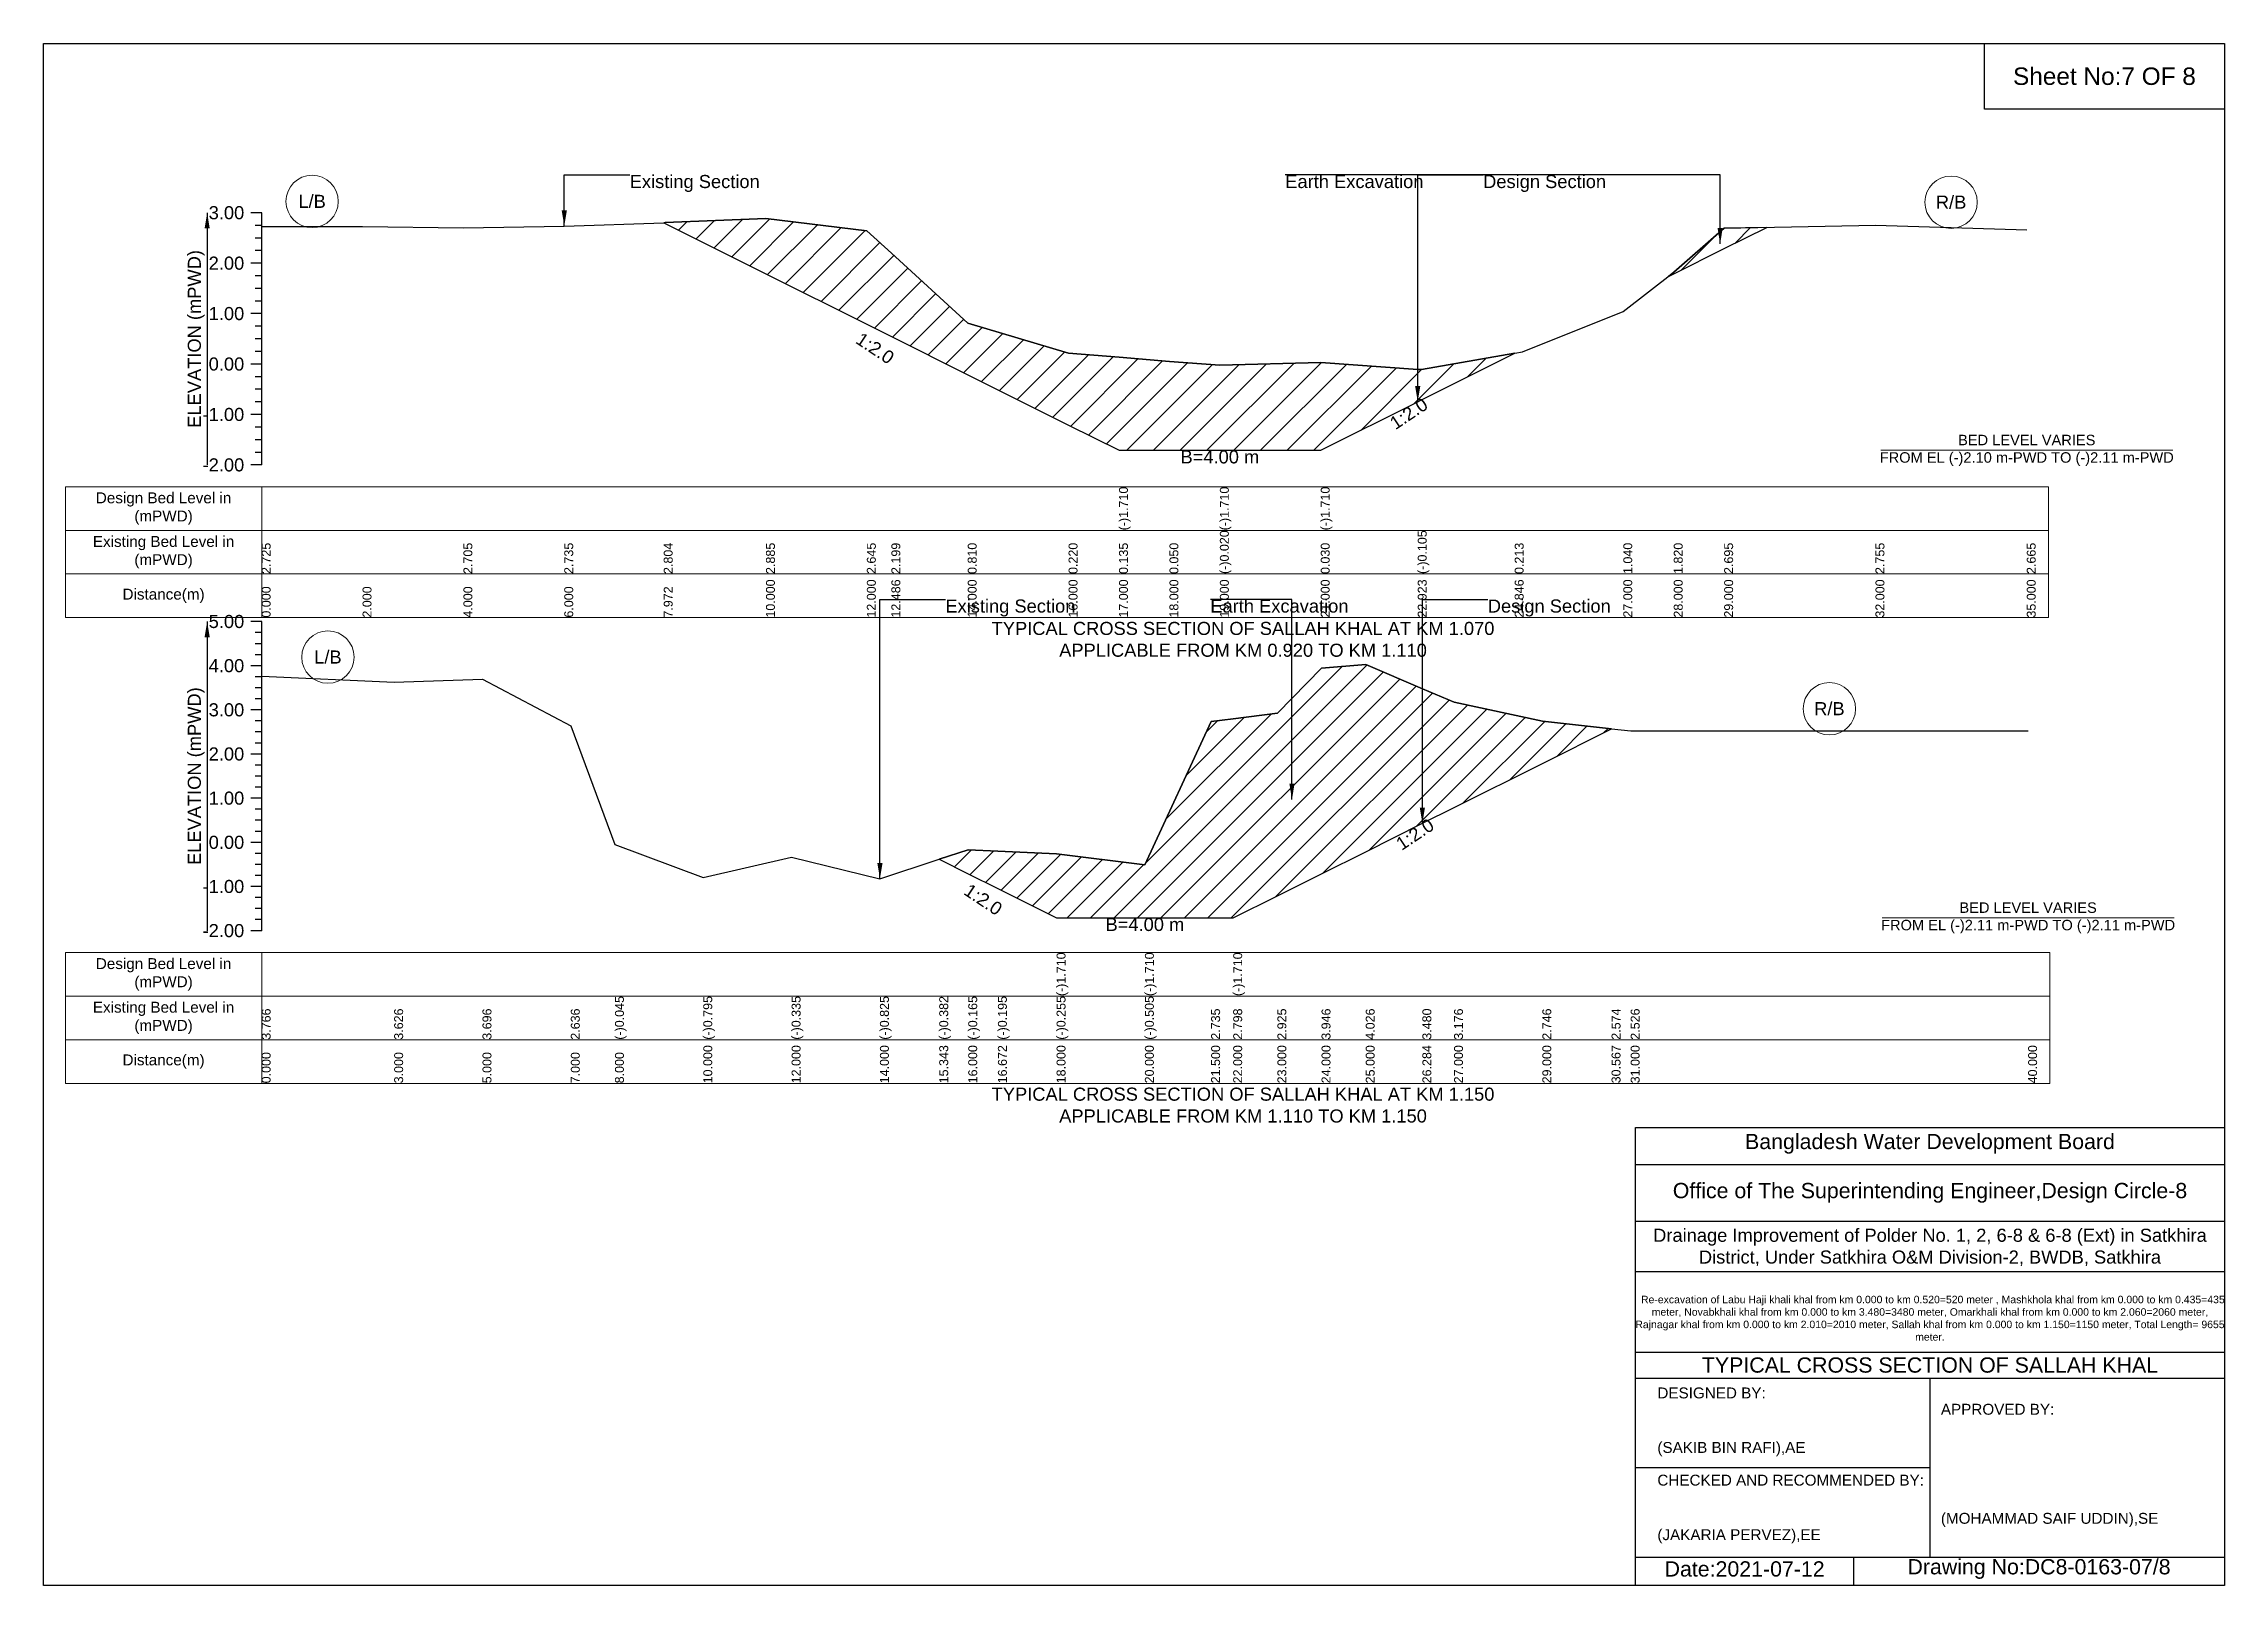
# Model space of a CAD drawing. Header units: inches. Extents: x 91000 to 648000, y -5656 to 141.
# Drawn here: x 630000 to 638000, y -5656 to 0 of the extents above; entities that cross this region are included whole.
import ezdxf

# ---------------------------------------------------------------- set-up
doc = ezdxf.new("R2010")
doc.units = ezdxf.units.IN
doc.header["$LTSCALE"] = 7
doc.header["$MEASUREMENT"] = 0
for name, color, linetype, lineweight in [('Cross section Data Border', 7, 'Continuous', 9), ('Cross Section Labels', 7, 'Continuous', 9), ('Existing_Bed_Level for Xsection', 7, 'Continuous', 25)]:
    doc.layers.add(name, color=color, linetype=linetype, lineweight=lineweight)
doc.styles.get("Standard").update_dxf_attribs({"font": 'arial.ttf'})
doc.dimstyles.get("Standard").update_dxf_attribs({"dimtxt": 0.18, "dimasz": 0.18, "dimexe": 0.18, "dimexo": 0.0625, "dimgap": 0.09, "dimtad": 0, "dimtih": 1, "dimtoh": 1, "dimdec": 4, "dimzin": 0, "dimdsep": 46, "dimtxsty": 'Standard', "dimcen": 0.09, "dimadec": 0, "dimazin": 0, "dimtfac": 1, "dimtdec": 4, "dimtofl": 0, "dimtmove": 0, "dimatfit": 3, "dimfxl": 1, "dimtolj": 1, "dimtzin": 0, "dimarcsym": 0})

msp = doc.modelspace()

# ---------------------------------------------------------------- texts
at = {"attachment_point": 5}
for s, insert, char_height in [('Sheet No:7 OF 8', (637560, -120), 64), ('Bangladesh Water Development Board', (636920, -4036), 56), ('Office of The Superintending Engineer,Design Circle-8', (636920, -4216), 56)]:
    msp.add_mtext(s, dxfattribs=dict(at, insert=insert, char_height=char_height))
for s, insert, char_height, width, attachment_point in [('Drainage Improvement of Polder No. 1, 2, 6-8 & 6-8 (Ext) in Satkhira District, Under Satkhira O&M Division-2, BWDB, Satkhira', (636920, -4416), 48, 2240, 5), ('  Re-excavation of Labu Haji khali khal from km 0.000 to km 0.520=520 meter , Mashkhola khal from km 0.000 to km 0.435=435 meter, Novabkhali khal from km 0.000 to km 3.480=3480 meter, Omarkhali khal from km 0.000 to km 2.060=2060 meter, Rajnagar khal from km 0.000 to km 2.010=2010 meter, Sallah khal from km 0.000 to km 1.150=1150 meter, Total Length= 9655 meter. ', (636920, -4676), 27.4148, 2160, 5), ('TYPICAL CROSS SECTION OF SALLAH KHAL', (636920, -4848), 56, 2240, 5), ('DESIGNED BY:^J^J^J(SAKIB BIN RAFI),AE', (635920, -5056), 40, 1120, 4), ('APPROVED BY:^J^J^J^J^J^J(MOHAMMAD SAIF UDDIN),SE', (636960, -5216), 40, 1120, 4), ('CHECKED AND RECOMMENDED BY:^J^J^J(JAKARIA PERVEZ),EE', (635920, -5376), 40, 1120, 4), ('Date:2021-07-12', (636240, -5596), 56, 1120, 5), ('Drawing No:DC8-0163-07/8', (637320, -5596), 56, 1760, 5)]:
    msp.add_mtext(s, dxfattribs=dict(insert=insert, char_height=char_height, width=width, attachment_point=attachment_point))
at = {"layer": 'Cross section Data Border', "char_height": 40, "width": 640, "attachment_point": 5}
for s, insert in [('Design Bed Level in (mPWD)', (630440, -1705.7)), ('Existing Bed Level in (mPWD)', (630440, -1865.7)), ('Distance(m)', (630440, -2025.7)), ('Design Bed Level in (mPWD)', (630440, -3414.3)), ('Existing Bed Level in (mPWD)', (630440, -3574.3)), ('Distance(m)', (630440, -3734.3))]:
    msp.add_mtext(s, dxfattribs=dict(at, insert=insert))
at = {"layer": 'Cross Section Labels'}
for s, insert, char_height, attachment_point in [('Existing Section', (632150, -481.9), 48, 1), ('Earth Excavation', (634555, -481.9), 48, 1), ('Design Section', (635280.8, -481.9), 48, 1), ('L/B', (630985, -579), 48, 5), ('R/B', (636997.5, -581.8), 48, 5), ('BED LEVEL VARIES ^JFROM EL (-)2.10 m-PWD TO (-)2.11 m-PWD', (637275, -1492), 38.4, 5), ('B=4.00 m', (634315, -1492), 48, 2), ('Existing Section', (633308, -2039.3), 48, 1), ('Earth Excavation', (634280, -2039.3), 48, 1), ('Design Section', (635297.9, -2039.3), 48, 1), ('TYPICAL CROSS SECTION OF SALLAH KHAL AT KM 1.070^JAPPLICABLE FROM KM 0.920 TO KM 1.110', (634400, -2185.7), 48, 5), ('L/B', (631043, -2250.6), 48, 5), ('R/B', (636551, -2440.1), 48, 5), ('BED LEVEL VARIES ^JFROM EL (-)2.11 m-PWD TO (-)2.11 m-PWD', (637280, -3207.4), 38.4, 5), ('B=4.00 m', (634040, -3207.4), 48, 2), ('TYPICAL CROSS SECTION OF SALLAH KHAL AT KM 1.150^JAPPLICABLE FROM KM 1.110 TO KM 1.150', (634400, -3894.3), 48, 5)]:
    msp.add_mtext(s, dxfattribs=dict(at, insert=insert, char_height=char_height, attachment_point=attachment_point))
at = {"layer": 'Cross Section Labels', "char_height": 48, "attachment_point": 2}
for insert, rotation in [((633063.7, -1097.6), 326.30993), ((634994.5, -1337.2), 33.69007), ((635017.4, -2880.6), 33.69007), ((633460.3, -3120), 326.30993)]:
    msp.add_mtext('1:2.0', dxfattribs=dict(at, insert=insert, rotation=rotation))
at = {"layer": 'Existing_Bed_Level for Xsection', "char_height": 48, "attachment_point": 6}
for s, insert in [('3.00', (630736, -620.6)), ('2.00', (630736, -805.7)), ('1.00', (630736, -990.6)), ('0.00', (630736, -1175.7)), ('-1.00', (630736, -1360.7)), ('-2.00', (630736, -1545.7)), ('5.00', (630736, -2120.3)), ('4.00', (630736, -2282.3)), ('3.00', (630736, -2444.3)), ('2.00', (630736, -2606.3)), ('1.00', (630736, -2768.3)), ('0.00', (630736, -2930.3)), ('-1.00', (630736, -3092.3)), ('-2.00', (630736, -3254.3))]:
    msp.add_mtext(s, dxfattribs=dict(at, insert=insert))
at = {"layer": 'Existing_Bed_Level for Xsection', "rotation": 90}
for s, insert, char_height, attachment_point in [('ELEVATION (mPWD)', (630560, -1083.2), 48, 5), ('(-)1.710', (633945, -1785.7), 32.8, 1), ('(-)1.710', (634315, -1785.7), 32.8, 1), ('(-)1.710', (634685, -1785.7), 32.8, 1), ('2.725', (630800, -1945.7), 32.8, 1), ('2.705', (631540, -1945.7), 32.8, 1), ('2.735', (631910, -1945.7), 32.8, 1), ('2.804', (632274.8, -1945.7), 32.8, 1), ('2.885', (632650, -1945.7), 32.8, 1), ('2.645', (633020, -1945.7), 32.8, 1), ('2.199', (633109.9, -1945.7), 32.8, 1), ('0.810', (633390, -1945.7), 32.8, 1), ('0.220', (633760, -1945.7), 32.8, 1), ('0.135', (633945, -1945.7), 32.8, 1), ('0.050', (634130, -1945.7), 32.8, 1), ('(-)0.020', (634315, -1945.7), 32.8, 1), ('0.030', (634685, -1945.7), 32.8, 1), ('(-)0.105', (635040.8, -1945.7), 32.8, 1), ('0.213', (635396.5, -1945.7), 32.8, 1), ('1.040', (635795, -1945.7), 32.8, 1), ('1.820', (635980, -1945.7), 32.8, 1), ('2.695', (636165, -1945.7), 32.8, 1), ('2.755', (636720, -1945.7), 32.8, 1), ('2.665', (637275, -1945.7), 32.8, 1), ('0.000', (630800, -2105.7), 32.8, 1), ('2.000', (631170, -2105.7), 32.8, 1), ('4.000', (631540, -2105.7), 32.8, 1), ('6.000', (631910, -2105.7), 32.8, 1), ('7.972', (632274.8, -2105.7), 32.8, 1), ('10.000', (632650, -2105.7), 32.8, 1), ('12.000', (633020, -2105.7), 32.8, 1), ('12.486', (633109.9, -2105.7), 32.8, 1), ('14.000', (633390, -2105.7), 32.8, 1), ('16.000', (633760, -2105.7), 32.8, 1), ('17.000', (633945, -2105.7), 32.8, 1), ('18.000', (634130, -2105.7), 32.8, 1), ('19.000', (634315, -2105.7), 32.8, 1), ('21.000', (634685, -2105.7), 32.8, 1), ('22.923', (635040.8, -2105.7), 32.8, 1), ('24.846', (635396.5, -2105.7), 32.8, 1), ('27.000', (635795, -2105.7), 32.8, 1), ('28.000', (635980, -2105.7), 32.8, 1), ('29.000', (636165, -2105.7), 32.8, 1), ('32.000', (636720, -2105.7), 32.8, 1), ('35.000', (637275, -2105.7), 32.8, 1), ('ELEVATION (mPWD)', (630560, -2687.3), 48, 5), ('(-)1.710', (633716, -3494.3), 32.8, 1), ('(-)1.710', (634040, -3494.3), 32.8, 1), ('(-)1.710', (634364, -3494.3), 32.8, 1), ('(-)0.045', (632096, -3654.3), 32.8, 1), ('(-)0.795', (632420, -3654.3), 32.8, 1), ('(-)0.335', (632744, -3654.3), 32.8, 1), ('(-)0.825', (633068, -3654.3), 32.8, 1), ('(-)0.382', (633285.6, -3654.3), 32.8, 1), ('(-)0.165', (633392, -3654.3), 32.8, 1), ('(-)0.195', (633500.8, -3654.3), 32.8, 1), ('(-)0.255', (633716, -3654.3), 32.8, 1), ('(-)0.505', (634040, -3654.3), 32.8, 1), ('3.766', (630800, -3654.3), 32.8, 1), ('3.626', (631286, -3654.3), 32.8, 1), ('3.696', (631610, -3654.3), 32.8, 1), ('2.636', (631934, -3654.3), 32.8, 1), ('2.735', (634283, -3654.3), 32.8, 1), ('2.798', (634364, -3654.3), 32.8, 1), ('2.925', (634526, -3654.3), 32.8, 1), ('3.946', (634688, -3654.3), 32.8, 1), ('4.026', (634850, -3654.3), 32.8, 1), ('3.480', (635057.9, -3654.3), 32.8, 1), ('3.176', (635174, -3654.3), 32.8, 1), ('2.746', (635498, -3654.3), 32.8, 1), ('2.574', (635751.9, -3654.3), 32.8, 1), ('2.526', (635822, -3654.3), 32.8, 1), ('10.000', (632420, -3814.3), 32.8, 1), ('12.000', (632744, -3814.3), 32.8, 1), ('14.000', (633068, -3814.3), 32.8, 1), ('15.343', (633285.6, -3814.3), 32.8, 1), ('16.000', (633392, -3814.3), 32.8, 1), ('16.672', (633500.8, -3814.3), 32.8, 1), ('18.000', (633716, -3814.3), 32.8, 1), ('20.000', (634040, -3814.3), 32.8, 1), ('21.500', (634283, -3814.3), 32.8, 1), ('22.000', (634364, -3814.3), 32.8, 1), ('23.000', (634526, -3814.3), 32.8, 1), ('24.000', (634688, -3814.3), 32.8, 1), ('25.000', (634850, -3814.3), 32.8, 1), ('26.284', (635057.9, -3814.3), 32.8, 1), ('27.000', (635174, -3814.3), 32.8, 1), ('29.000', (635498, -3814.3), 32.8, 1), ('30.567', (635751.9, -3814.3), 32.8, 1), ('31.000', (635822, -3814.3), 32.8, 1), ('40.000', (637280, -3814.3), 32.8, 1), ('0.000', (630800, -3814.3), 32.8, 1), ('3.000', (631286, -3814.3), 32.8, 1), ('5.000', (631610, -3814.3), 32.8, 1), ('7.000', (631934, -3814.3), 32.8, 1), ('8.000', (632096, -3814.3), 32.8, 1)]:
    msp.add_mtext(s, dxfattribs=dict(at, insert=insert, char_height=char_height, attachment_point=attachment_point))

# ---------------------------------------------------------------- hatches: boundary and pattern name
at = {"layer": 'Existing_Bed_Level for Xsection'}
h = msp.add_hatch(dxfattribs=at)
h.set_pattern_fill('ANSI31', color=256, scale=555, style=0)
h.paths.add_polyline_path([(632274.8, -656.9), (632280, -659.5), (632650, -844.5), (633020, -1029.5), (633109.9, -1074.5), (633390, -1214.5), (633760, -1399.5), (633945, -1492), (634130, -1492), (634315, -1492), (634685, -1492), (635040.8, -1314.1), (635055, -1307), (635396.5, -1136.2), (635055, -1196), (635040.8, -1195), (634685, -1170.1), (634315, -1179.3), (634130, -1166.4), (633945, -1150.7), (633760, -1135), (633390, -1025.8), (633109.9, -768.8), (633020, -686.3), (632650, -641.9), (632280, -656.7)])
h = msp.add_hatch(dxfattribs=at)
h.set_pattern_fill('ANSI31', color=256, scale=555, style=0)
h.paths.add_polyline_path([(635960.2, -854.4), (635980, -844.5), (636165, -752), (636321.1, -674), (636165, -677.1), (635980, -839)])
h = msp.add_hatch(dxfattribs=at)
h.set_pattern_fill('ANSI31', color=256, scale=486, style=0)
h.paths.add_polyline_path([(633285.6, -2992.2), (633392, -3045.4), (633500.8, -3099.8), (633716, -3207.4), (634040, -3207.4), (634283, -3207.4), (634364, -3207.4), (634526, -3126.4), (634688, -3045.4), (634850, -2964.4), (635057.9, -2860.4), (635174, -2802.4), (635498, -2640.4), (635751.9, -2513.4), (635498, -2485.5), (635174, -2415.8), (635057.9, -2366.5), (634850, -2278.1), (634688, -2291.1), (634526, -2456.5), (634364, -2477), (634283, -2487.3), (634040, -3012.2), (633716, -2971.7), (633500.8, -2962), (633392, -2957.1)])

# ---------------------------------------------------------------- linework, layer by layer
for points in [[(630000, 0), (638000, 0), (638000, -5656), (630000, -5656)], [(637120, 0), (638000, 0), (638000, -240), (637120, -240)]]:
    msp.add_lwpolyline(points, close=True)
for points in [[(635840, -5656), (635840, -3976), (638000, -3976)], [(635840, -4112), (638000, -4112)], [(635840, -4320), (638000, -4320)], [(635840, -4504), (638000, -4504)], [(635840, -4800), (638000, -4800)], [(635840, -4896), (638000, -4896)], [(636920, -4896), (636920, -5552)], [(635840, -5224), (636920, -5224)], [(635840, -5552), (638000, -5552)], [(636640, -5552), (636640, -5656)]]:
    msp.add_lwpolyline(points)
at = {"layer": 'Cross section Data Border'}
for points in [[(630080, -1625.7), (637355, -1625.7), (637355, -2105.7), (630080, -2105.7)], [(630080, -3334.3), (637360, -3334.3), (637360, -3814.3), (630080, -3814.3)]]:
    msp.add_lwpolyline(points, close=True, dxfattribs=at)
for points in [[(630800, -1625.7), (630800, -2105.7)], [(630080, -1785.7), (637355, -1785.7)], [(630080, -1945.7), (637355, -1945.7)], [(630800, -3334.3), (630800, -3814.3)], [(630080, -3494.3), (637360, -3494.3)], [(630080, -3654.3), (637360, -3654.3)]]:
    msp.add_lwpolyline(points, dxfattribs=at)
at = {"layer": 'Cross Section Labels'}
for points in [[(636739.2, -1492), (637810.8, -1492)], [(636744.2, -3207.4), (637815.8, -3207.4)]]:
    msp.add_lwpolyline(points, dxfattribs=at)
for centre in [(630985, -579), (636997.5, -581.8), (631043, -2250.6), (636551, -2440.1)]:
    msp.add_circle(centre, 96, dxfattribs=at)
at = {"layer": 'Existing_Bed_Level for Xsection'}
for points in [[(630800, -620.6), (630760, -620.6)], [(630800, -1545.7), (630800, -1360.7), (630800, -1175.7), (630800, -990.6), (630800, -805.7), (630800, -620.6)], [(630800, -666.9), (630776, -666.9)], [(630800, -713.2), (630776, -713.2)], [(630800, -671.5), (631170, -671.5), (631540, -675.2), (631910, -669.7), (632274.8, -656.9), (632280, -656.7), (632650, -641.9), (633020, -686.3), (633109.9, -768.8), (633390, -1025.8), (633760, -1135), (633945, -1150.7), (633945, -1150.7), (634130, -1166.4), (634315, -1179.3), (634315, -1179.3), (634685, -1170.1), (634685, -1170.1), (635040.8, -1195), (635055, -1196), (635396.5, -1136.2), (635425, -1131.2), (635795, -983.2), (635980, -839), (636165, -677.1), (636720, -666), (637275, -682.6)], [(630800, -759.4), (630776, -759.4)], [(630800, -805.7), (630760, -805.7)], [(630800, -851.9), (630776, -851.9)], [(630800, -898.1), (630776, -898.1)], [(630800, -944.4), (630776, -944.4)], [(630800, -990.6), (630760, -990.6)], [(630800, -1036.9), (630776, -1036.9)], [(630800, -1083.2), (630776, -1083.2)], [(630800, -1175.7), (630760, -1175.7)], [(630800, -1129.4), (630776, -1129.4)], [(630800, -1221.9), (630776, -1221.9)], [(630800, -1268.2), (630776, -1268.2)], [(630800, -1314.4), (630776, -1314.4)], [(630800, -1360.7), (630760, -1360.7)], [(630800, -1406.9), (630776, -1406.9)], [(630800, -1453.2), (630776, -1453.2)], [(630800, -1499.4), (630776, -1499.4)], [(630800, -1545.7), (630760, -1545.7)], [(630800, -2120.3), (630760, -2120.3)], [(630800, -3254.3), (630800, -3092.3), (630800, -2930.3), (630800, -2768.3), (630800, -2606.3), (630800, -2444.3), (630800, -2282.3), (630800, -2120.3)], [(630800, -2160.8), (630776, -2160.8)], [(630800, -2201.3), (630776, -2201.3)], [(630800, -2282.3), (630760, -2282.3)], [(630800, -2241.8), (630776, -2241.8)], [(630800, -2320.3), (631286, -2342.9), (631610, -2331.6), (631934, -2503.3), (632096, -2937.6), (632420, -3059.1), (632744, -2984.6), (633068, -3064), (633285.6, -2992.2), (633392, -2957.1), (633500.8, -2962), (633716, -2971.7), (633716, -2971.7), (634040, -3012.2), (634040, -3012.2), (634283, -2487.3), (634364, -2477), (634364, -2477), (634526, -2456.5), (634688, -2291.1), (634850, -2278.1), (635057.9, -2366.5), (635174, -2415.8), (635498, -2485.5), (635751.9, -2513.4), (635822, -2521.1), (637280, -2521.1)], [(630800, -2322.8), (630776, -2322.8)], [(630800, -2363.3), (630776, -2363.3)], [(630800, -2444.3), (630760, -2444.3)], [(630800, -2403.8), (630776, -2403.8)], [(630800, -2484.8), (630776, -2484.8)], [(630800, -2525.3), (630776, -2525.3)], [(630800, -2606.3), (630760, -2606.3)], [(630800, -2565.8), (630776, -2565.8)], [(630800, -2646.8), (630776, -2646.8)], [(630800, -2687.3), (630776, -2687.3)], [(630800, -2768.3), (630760, -2768.3)], [(630800, -2727.8), (630776, -2727.8)], [(630800, -2808.8), (630776, -2808.8)], [(630800, -2849.3), (630776, -2849.3)], [(630800, -2930.3), (630760, -2930.3)], [(630800, -2889.8), (630776, -2889.8)], [(630800, -2970.8), (630776, -2970.8)], [(630800, -3011.3), (630776, -3011.3)], [(630800, -3092.3), (630760, -3092.3)], [(630800, -3051.8), (630776, -3051.8)], [(630800, -3132.8), (630776, -3132.8)], [(630800, -3173.3), (630776, -3173.3)], [(630800, -3254.3), (630760, -3254.3)], [(630800, -3213.8), (630776, -3213.8)]]:
    msp.add_lwpolyline(points, dxfattribs=at)
for points in [[(632274.8, -656.9), (632274.8, -656.9), (632280, -659.5), (632650, -844.5), (633020, -1029.5), (633109.9, -1074.5), (633390, -1214.5), (633760, -1399.5), (633945, -1492), (633945, -1492), (634130, -1492), (634315, -1492), (634315, -1492), (634685, -1492), (634685, -1492), (635040.8, -1314.1), (635055, -1307), (635396.5, -1136.2), (635396.5, -1136.2), (635396.5, -1136.2), (635055, -1196), (635040.8, -1195), (634685, -1170.1), (634685, -1170.1), (634315, -1179.3), (634315, -1179.3), (634130, -1166.4), (633945, -1150.7), (633945, -1150.7), (633760, -1135), (633390, -1025.8), (633109.9, -768.8), (633020, -686.3), (632650, -641.9), (632280, -656.7), (632274.8, -656.9)], [(635960.2, -854.4), (635980, -844.5), (636165, -752), (636321.1, -674), (636165, -677.1), (635980, -839)], [(633285.6, -2992.2), (633285.6, -2992.2), (633392, -3045.4), (633500.8, -3099.8), (633716, -3207.4), (633716, -3207.4), (634040, -3207.4), (634040, -3207.4), (634283, -3207.4), (634364, -3207.4), (634364, -3207.4), (634526, -3126.4), (634688, -3045.4), (634850, -2964.4), (635057.9, -2860.4), (635174, -2802.4), (635498, -2640.4), (635751.9, -2513.4), (635751.9, -2513.4), (635751.9, -2513.4), (635498, -2485.5), (635174, -2415.8), (635057.9, -2366.5), (634850, -2278.1), (634688, -2291.1), (634526, -2456.5), (634364, -2477), (634364, -2477), (634283, -2487.3), (634040, -3012.2), (634040, -3012.2), (633716, -2971.7), (633716, -2971.7), (633500.8, -2962), (633392, -2957.1), (633285.6, -2992.2)]]:
    msp.add_lwpolyline(points, close=True, dxfattribs=at)

msp.set_redraw_order([(e.dxf.handle, doc.entitydb.next_handle()) for e in msp.query("TEXT MTEXT ATTDEF DIMENSION ARC_DIMENSION")])  # texts and dimensions are drawn at this point

# ---------------------------------------------------------------- leaders
at = {"layer": 'Cross Section Labels', "annotation_type": 0, "has_hookline": 1}
for points, hookline_direction, text_width in [([(631910, -669.7), (631910, -481.9), (632149.9, -481.9)], 0, 467.2), ([(636150.2, -734.4), (636150.2, -481.9), (634555.1, -481.9)], 1, 497), ([(635040.8, -1314.1), (635040.8, -481.9), (635280.7, -481.9)], 0, 441.2), ([(633068, -3064), (633068, -2039.3), (633307.9, -2039.3)], 0, 467.2), ([(634579.5, -2772.8), (634579.5, -2039.3), (634280.1, -2039.3)], 1, 497), ([(635057.9, -2860.4), (635057.9, -2039.3), (635297.9, -2039.3)], 0, 441.2)]:
    msp.add_leader(points, dimstyle='Standard', override={"dimasz": 57.6}, dxfattribs=dict(at, hookline_direction=hookline_direction, text_width=text_width))
at = {"layer": 'Existing_Bed_Level for Xsection'}
for points in [[(630600, -620.6), (630600, -1545.7)], [(630600, -2120.3), (630600, -3254.3)]]:
    msp.add_leader(points, dimstyle='Standard', override={"dimasz": 57.6}, dxfattribs=at)

doc.saveas('drawing.dxf')
